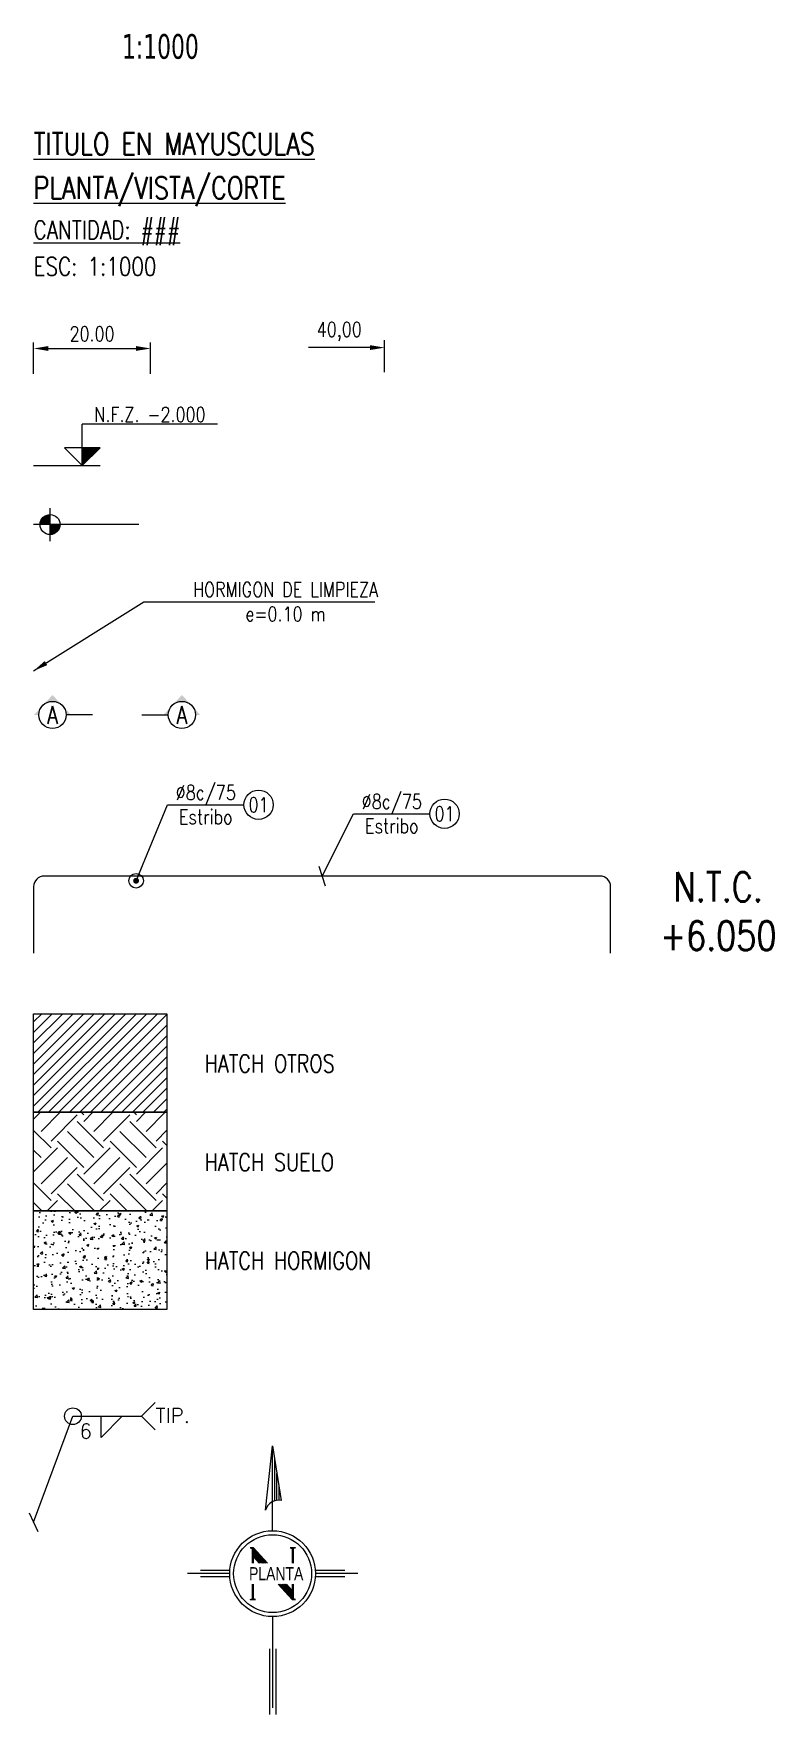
# Model space of a CAD drawing. Header units: millimetres. Extents: x -725228 to 10849, y -8846583 to 5995.
# Drawn here: x -784.8 to -658.3, y 657.4 to 944.5 of the extents above; entities that cross this region are included whole.
import ezdxf
from ezdxf.enums import TextEntityAlignment as Align

# ---------------------------------------------------------------- set-up
doc = ezdxf.new("R2010")
doc.units = ezdxf.units.MM
doc.header["$PDMODE"] = 35
doc.header["$PDSIZE"] = 1
doc.layers.add('00-SIMB', color=1, linetype='Continuous', lineweight=0)
for name, color, linetype in [('CI-Armaduras', 4, 'Continuous'), ('CI-Auxiliar2', 2, 'Continuous'), ('CI-Posiciones', 3, 'Continuous'), ('GE-Cotas', 1, 'Continuous'), ('GE-Hatch', 1, 'Continuous'), ('GE-Simbologia', 2, 'Continuous'), ('GE-Textos', 3, 'Continuous'), ('GE-Titulos', 4, 'Continuous'), ('ZZ-Rotulo-Textos', 7, 'Continuous')]:
    doc.layers.add(name, color=color, linetype=linetype)
doc.styles.add('Romans', font='romans.shx', dxfattribs={"width": 0.8})
doc.styles.add('Romans PF', font='romans.shx', dxfattribs={"width": 0.8})
doc.styles.get("Standard").update_dxf_attribs({"font": 'arial.ttf'})
doc.styles.add('T2', font='ROMANS.shx', dxfattribs={"width": 0.8})
doc.styles.add('Tahoma', font='tahoma.ttf', dxfattribs={"width": 0.75})
doc.dimstyles.new('1-100', dxfattribs={"dimscale": 100, "dimtxt": 2.2, "dimasz": 1.5, "dimexe": 1, "dimexo": 0, "dimgap": 1, "dimtad": 1, "dimdec": 0, "dimzin": 9, "dimdsep": 46, "dimtxsty": 'T2', "dimblk": 'ARCHTICK', "dimcen": 0, "dimdle": 1, "dimclrd": 256, "dimclre": 256, "dimclrt": 2, "dimadec": 0, "dimazin": 0, "dimtfac": 0.666667, "dimtdec": 0, "dimtmove": 0, "dimatfit": 3, "dimldrblk": 'OBLIQUE', "dimfxl": 1, "dimtolj": 1, "dimtzin": 0, "dimlwd": -1, "dimlwe": -1, "dimarcsym": 0})
doc.dimstyles.new('1-25', dxfattribs={"dimscale": 25, "dimtxt": 2.5, "dimasz": 2.5, "dimexe": 1.25, "dimexo": 1.25, "dimgap": 1.25, "dimtad": 1, "dimdec": 0, "dimzin": 12, "dimtxsty": 'Romans PF', "dimcen": 0, "dimclrd": 2, "dimclre": 2, "dimclrt": 3, "dimadec": 0, "dimazin": 3, "dimtfac": 1, "dimtdec": 0, "dimtmove": 0, "dimatfit": 3, "dimfxl": 1, "dimlwd": -1, "dimlwe": -1, "dimarcsym": 0})
doc.dimstyles.new('COTAS GENERAL', dxfattribs={"dimscale": 0.1, "dimtxt": 2.5, "dimasz": 2.5, "dimexe": 1, "dimexo": 1, "dimgap": 1.25, "dimtad": 1, "dimzin": 1, "dimdsep": 46, "dimtxsty": 'Romans', "dimcen": 1, "dimclrd": 2, "dimclre": 1, "dimclrt": 3, "dimaunit": 1, "dimadec": 3, "dimazin": 0, "dimtfac": 1, "dimtix": 1, "dimtmove": 0, "dimatfit": 0, "dimfxl": 1.5, "dimtolj": 1, "dimarcsym": 0})
doc.dimstyles.new('COTAS REPLANTEO', dxfattribs={"dimscale": 0.1, "dimtxt": 2.5, "dimasz": 2.5, "dimexe": 1.25, "dimexo": 1.25, "dimgap": 1.25, "dimtad": 1, "dimjust": 1, "dimzin": 1, "dimtxsty": 'Romans PF', "dimcen": 0, "dimse2": 1, "dimsd2": 1, "dimclrd": 2, "dimclre": 1, "dimclrt": 3, "dimadec": 0, "dimazin": 3, "dimtfac": 1, "dimtmove": 0, "dimatfit": 3, "dimfxl": 1, "dimlwd": -1, "dimlwe": -1, "dimarcsym": 0})

msp = doc.modelspace()

# ---------------------------------------------------------------- texts
at = {"layer": 'CI-Posiciones', "style": 'Romans'}
for s, p in [('TIP.', (-763.957, 707.176)), ('6', (-776.952, 704.504))]:
    msp.add_text(s, height=2.5, dxfattribs=at).set_placement(p)
at = {"layer": 'CI-Posiciones', "char_height": 2.5, "attachment_point": 5, "style": 'Romans'}
for s, insert, width in [('%%C8c/75\\PEstribo', (-755.368, 812.779), 24.25129), ('01', (-746.343, 812.775), 2.66667), ('%%C8c/75\\PEstribo', (-723.568, 811.245), 24.25129), ('01', (-714.543, 811.241), 2.66667)]:
    msp.add_mtext(s, dxfattribs=dict(at, insert=insert, width=width))
at = {"layer": 'GE-Textos', "style": 'Romans'}
for s, insert, char_height, width, attachment_point in [('N.F.Z. -2.000', (-764.909, 878.177), 2.5, 24.25129, 8), ('A', (-781.564, 828.116), 3, 29.10155, 5), ('A', (-759.45, 828.116), 3, 29.10155, 5), ('\\pi-115.36;N.T.C.\\P+6.050', (-610.082, 794.573), 5, 48.50258, 5)]:
    msp.add_mtext(s, dxfattribs=dict(at, insert=insert, char_height=char_height, width=width, attachment_point=attachment_point))
at = {"layer": 'GE-Textos', "insert": (-746.214, 847.446), "char_height": 2.5, "attachment_point": 5, "style": 'Romans'}
msp.add_mtext('\\pi8.952;HORMIGON DE LIMPIEZA\\Pe=0.10 m ', dxfattribs=at)
at = {"layer": 'GE-Titulos', "attachment_point": 4, "line_spacing_factor": 1.200001, "style": 'Romans PF'}
for s, insert, char_height, width in [('{\\H0.75x;\\LTITULO EN MAYUSCULAS\\PPLANTA/VISTA/CORTE\\P\\H0.83333x;\\C3;CANTIDAD: ###\\P\\lESC: 1:1000}', (-784.802, 915.363), 5, 356.77791), ('{\\H0.75x;HATCH OTROS}', (-755.546, 768.56), 4, 285.42233), ('{\\H0.75x;HATCH SUELO}', (-755.546, 751.72), 4, 285.42233), ('{\\H0.75x;HATCH HORMIGON}', (-755.546, 734.88), 4, 285.42233)]:
    msp.add_mtext(s, dxfattribs=dict(at, insert=insert, char_height=char_height, width=width))
at = {"layer": 'ZZ-Rotulo-Textos', "style": 'Tahoma', "width": 0.75}
msp.add_text('1:1000', height=4.2188, dxfattribs=at).set_placement((-769.689, 940.22))

# ---------------------------------------------------------------- blocks, each defined once
blk = doc.blocks.new('_ArchTick')
at = {"color": 0, "linetype": 'ByBlock', "const_width": 0.15}
blk.add_lwpolyline([(-0.5, -0.5), (0.5, 0.5)], dxfattribs=at)
blk = doc.blocks.new('*D75')
at = {"layer": 'Defpoints', "color": 0, "transparency": 16777216}
for p in [(-764.8, 890.72), (-784.8, 885.4), (-764.8, 885.4)]:
    blk.add_point(p, dxfattribs=at)
at = {"layer": 'GE-Cotas', "color": 1, "lineweight": -2, "transparency": 16777216}
for p, q in [((-784.8, 886.4), (-784.8, 891.72)), ((-764.8, 886.4), (-764.8, 891.72))]:
    blk.add_line(p, q, dxfattribs=at)
at = {"layer": 'GE-Cotas', "color": 2, "lineweight": -2, "transparency": 16777216}
blk.add_line((-782.3, 890.72), (-767.3, 890.72), dxfattribs=at)
at = {"layer": 'GE-Cotas', "color": 2, "transparency": 16777216}
for points in [[(-782.3, 891.14), (-782.3, 890.31), (-784.8, 890.72)], [(-767.3, 891.14), (-767.3, 890.31), (-764.8, 890.72)]]:
    blk.add_solid(points, dxfattribs=at)
at = {"layer": 'GE-Cotas', "color": 3, "transparency": 16777216, "insert": (-774.8, 893.22), "char_height": 2.5, "attachment_point": 5, "style": 'Romans'}
blk.add_mtext('\\A1;20.00', dxfattribs=at)
blk = doc.blocks.new('*D76')
at = {"layer": 'Defpoints', "color": 0, "transparency": 16777216}
for p in [(-764.8, 890.87), (-764.8, 885.4), (-724.8, 885.4)]:
    blk.add_point(p, dxfattribs=at)
at = {"layer": 'GE-Cotas', "color": 2, "transparency": 16777216}
blk.add_line((-727.3, 890.87), (-737.8, 890.87), dxfattribs=at)
at = {"layer": 'GE-Cotas', "color": 1, "transparency": 16777216}
blk.add_line((-724.8, 886.65), (-724.8, 892.12), dxfattribs=at)
at = {"layer": 'GE-Cotas', "color": 2, "transparency": 16777216}
blk.add_solid([(-727.3, 891.29), (-727.3, 890.46), (-724.8, 890.87)], dxfattribs=at)
at = {"layer": 'GE-Cotas', "color": 3, "transparency": 16777216, "insert": (-732.55, 893.61), "char_height": 2.5, "attachment_point": 5, "style": 'Romans PF'}
blk.add_mtext('40,00', dxfattribs=at)
blk = doc.blocks.new('NORTE FB')
at = {"layer": 'GE-Simbologia'}
for p, q in [((116.59, 1111.74), (117.79, 1122.69)), ((117.79, 1122.69), (119.28, 1113.38)), ((117.79, 1108.21), (117.79, 1122.69)), ((118.16, 1113.32), (118.16, 1120.37)), ((118.53, 1113.4), (118.53, 1118.04)), ((118.91, 1113.42), (118.91, 1115.71)), ((114.51, 1105.3), (113.95, 1105.3)), ((113.95, 1105.3), (114.29, 1105.19)), ((114.29, 1105.19), (114.29, 1102.67)), ((114.4, 1105.3), (114.4, 1102.67)), ((114.51, 1105.3), (116.9, 1102.67)), ((114.51, 1102.67), (114.51, 1105.3)), ((114.51, 1105.08), (116.7, 1102.67)), ((114.51, 1104.85), (116.49, 1102.67)), ((114.51, 1104.63), (116.29, 1102.67)), ((114.51, 1104.4), (116.09, 1102.67)), ((114.51, 1104.18), (115.88, 1102.67)), ((114.51, 1103.96), (115.68, 1102.67)), ((114.51, 1103.73), (115.48, 1102.67)), ((120.78, 1105.3), (121.12, 1105.19)), ((121.68, 1105.3), (120.78, 1105.3)), ((121.12, 1105.3), (121.12, 1102.67)), ((121.23, 1105.3), (121.23, 1102.67)), ((121.68, 1105.3), (121.34, 1105.19)), ((121.34, 1102.67), (121.34, 1105.3)), ((110.46, 1100.88), (103.23, 1100.88)), ((110.48, 1101.44), (105.47, 1101.44)), ((110.48, 1100.32), (105.47, 1100.32)), ((130.11, 1101.44), (125.09, 1101.44)), ((130.11, 1100.32), (125.09, 1100.32)), ((132.35, 1100.88), (125.11, 1100.88)), ((114.29, 1099.08), (114.29, 1096.45)), ((114.4, 1099.08), (114.4, 1096.45)), ((114.51, 1096.45), (114.51, 1099.08)), ((118.73, 1099.08), (121.12, 1096.45)), ((118.93, 1099.08), (121.12, 1096.68)), ((119.14, 1099.08), (121.12, 1096.9)), ((119.34, 1099.08), (121.12, 1097.12)), ((119.54, 1099.08), (121.12, 1097.35)), ((119.75, 1099.08), (121.12, 1097.57)), ((119.95, 1099.08), (121.12, 1097.8)), ((120.15, 1099.08), (121.12, 1098.02)), ((121.12, 1099.08), (121.12, 1096.45)), ((121.23, 1099.08), (121.23, 1096.45)), ((121.34, 1096.56), (121.34, 1099.08)), ((113.95, 1096.45), (114.29, 1096.56)), ((113.95, 1096.45), (114.85, 1096.45)), ((114.85, 1096.45), (114.51, 1096.56)), ((121.12, 1096.45), (121.68, 1096.45)), ((121.68, 1096.45), (121.34, 1096.56)), ((117.79, 1093.55), (117.79, 1077.96)), ((117.23, 1088.02), (117.23, 1076.84)), ((118.35, 1088.02), (118.35, 1076.84))]:
    blk.add_line(p, q, dxfattribs=at)
for radius in [7.33, 6.66]:
    blk.add_circle((117.79, 1100.88), radius, dxfattribs=at)
blk.add_arc((118.84, 1111.06), 2.35, 79.3384, 163.3906, dxfattribs=at)
at = {"layer": 'GE-Simbologia', "width": 0.762214}
blk.add_text('PLANTA', height=2.24, dxfattribs=at).set_placement((113.76, 1099.75), (123.04, 1099.75), align=Align.FIT)

# ---------------------------------------------------------------- dimensions: what is measured, and where the dimension line sits
at = {"layer": 'GE-Cotas'}
for base, p1, dimstyle, override, picture, middle in [((-764.802, 890.722), (-784.802, 885.4), 'COTAS GENERAL', {"dimscale": 1, "dimdec": 2, "dimzin": 1}, '*D75', (-774.802, 893.222)), ((-764.802, 890.873), (-724.802, 885.4), 'COTAS REPLANTEO', {"dimscale": 1, "dimdec": 2, "dimzin": 0}, '*D76', (-732.552, 893.611))]:
    dim = msp.add_linear_dim(base=base, p1=p1, p2=(-764.802, 885.4), dimstyle=dimstyle, override=override, dxfattribs=at)
    dim.commit()
    dim.dimension.update_dxf_attribs({"geometry": picture, "text_midpoint": middle})

# ---------------------------------------------------------------- hatches: boundary and pattern name
at = {"layer": 'GE-Hatch'}
h = msp.add_hatch(dxfattribs=at)
h.set_pattern_fill('ANSI31', color=256, scale=0.4, style=0)
h.set_pattern_definition([(45, (15678.9784, -1444.87), (-0.89802561, 0.89802561), [])])
h.paths.add_polyline_path([(-762.002, 777.07), (-784.802, 777.07), (-784.802, 760.23), (-762.002, 760.23)])
h = msp.add_hatch(dxfattribs=at)
h.set_pattern_fill('EARTH', color=256, angle=45, style=0)
h.set_pattern_definition([(45, (15678.9784, -1444.87), (6e-16, 8.980256), [6.35, -6.35]), (45, (15677.2946, -1443.186), (6e-16, 8.980256), [6.35, -6.35]), (45, (15675.611, -1441.5024), (6e-16, 8.980256), [6.35, -6.35]), (135, (15675.611, -1440.38), (-8.980256, 6e-16), [6.35, -6.35]), (135, (15677.2946, -1438.696), (-8.980256, 6e-16), [6.35, -6.35]), (135, (15678.9784, -1437.012), (-8.980256, 6e-16), [6.35, -6.35])])
h.paths.add_polyline_path([(-762.002, 760.23), (-784.802, 760.23), (-784.802, 743.39), (-762.002, 743.39)])
h = msp.add_hatch(dxfattribs=at)
h.set_pattern_fill('AR-CONC', color=256, scale=0.02, style=0)
h.set_pattern_definition([(50, (15678.9784, -1444.87), (3.6436934, -0.3187817), [0.381, -4.191]), (355, (15678.9784, -1444.87), (-0.7048565, 3.82113286), [0.3048, -3.3528]), (100.451, (15679.282, -1444.8965), (2.93885, 3.50233376), [0.3238, -3.5618]), (46.1842, (15678.9784, -1443.854), (5.4215808, -0.8408466), [0.5715, -6.2865]), (96.6356, (15679.43, -1443.924), (4.7480847, 4.9485111), [0.4857, -5.3427]), (351.184, (15678.9784, -1443.854), (4.7480921, 4.9485024), [0.4572, -5.0292]), (21, (15679.4864, -1444.108), (3.0322976, -2.04531037), [0.381, -4.191]), (326, (15679.4864, -1444.108), (1.2360406, 3.6837593), [0.3048, -3.3528]), (71.4514, (15679.739, -1444.2784), (4.2683298, 1.63845715), [0.3238, -3.5618]), (37.5, (15678.9784, -1444.87), (0.06177207, 1.69110078), [0, -3.31216, 0, -3.4036, 0, -3.3655]), (7.5, (15678.9784, -1444.87), (1.33639325, 2.0036115), [0, -1.94056, 0, -3.23596, 0, -1.2827]), (327.5, (15677.8456, -1444.87), (2.7118119, -0.11457488), [0, -1.27, 0, -3.9624, 0, -5.2578]), (317.5, (15677.3376, -1444.87), (2.96258363, 0.50852982), [0, -1.651, 0, -2.63144, 0, -3.7338])])
h.paths.add_polyline_path([(-762.002, 743.39), (-784.802, 743.39), (-784.802, 726.55), (-762.002, 726.55)])
at = {"layer": 'GE-Simbologia'}
h = msp.add_hatch(color=2, dxfattribs=at)
h.paths.add_polyline_path([(-781.989, 860.642), (-780.277, 860.642, -0.4142136), (-781.989, 858.929)])
h.paths.add_polyline_path([(-781.989, 860.642), (-783.701, 860.642, -0.4142136), (-781.989, 862.354)])
h = msp.add_hatch(color=256, dxfattribs=at)
h.paths.add_polyline_path([(-779.918, 829.762), (-781.564, 831.542), (-783.209, 829.762, -0.1989124), (-781.564, 830.443, -0.1989124)])
h.paths.add_polyline_path([(-779.237, 828.116), (-778.397, 828.116), (-779.794, 829.628, -0.1785979)])
h.paths.add_polyline_path([(-783.891, 828.116, -0.1785979), (-783.333, 829.628), (-784.731, 828.116)])
h = msp.add_hatch(color=256, dxfattribs=at)
h.paths.add_polyline_path([(-761.095, 829.762), (-759.45, 831.542), (-757.804, 829.762, 0.1989124), (-759.45, 830.443, 0.1989124)])
h.paths.add_polyline_path([(-761.777, 828.116), (-762.617, 828.116), (-761.219, 829.628, 0.1785979)])
h.paths.add_polyline_path([(-757.122, 828.116, 0.1785979), (-757.68, 829.628), (-756.283, 828.116)])

# ---------------------------------------------------------------- linework, layer by layer
at = {"layer": '00-SIMB'}
msp.add_line((-784.802, 870.753), (-773.449, 870.753), dxfattribs=at)
at = {"layer": 'CI-Armaduras'}
msp.add_lwpolyline([(-686.163, 787.437), (-686.163, 798.784, 0.4142136), (-687.963, 800.584), (-783.002, 800.584, 0.4142136), (-784.802, 798.784), (-784.802, 787.437)], format="xyb", dxfattribs=at)
at = {"layer": 'CI-Armaduras', "const_width": 0.5}
msp.add_lwpolyline([(-767.532, 799.784, 1), (-767.032, 799.784, 1)], format="xyb", close=True, dxfattribs=at)
at = {"layer": 'CI-Auxiliar2'}
for points in [[(-784.802, 777.07), (-762.002, 777.07), (-762.002, 760.23), (-784.802, 760.23)], [(-784.802, 760.23), (-762.002, 760.23), (-762.002, 743.39), (-784.802, 743.39)], [(-784.802, 743.39), (-762.002, 743.39), (-762.002, 726.55), (-784.802, 726.55)]]:
    msp.add_lwpolyline(points, close=True, dxfattribs=at)
at = {"layer": 'CI-Posiciones'}
for centre in [(-746.343, 812.775), (-714.543, 811.241)]:
    msp.add_circle(centre, 2.5, dxfattribs=at)
at = {"layer": 'GE-Simbologia', "color": 2}
for p, q in [((-776.473, 870.753), (-776.473, 877.777)), ((-753.345, 877.777), (-776.473, 877.777)), ((-781.989, 857.829), (-781.989, 863.454)), ((-766.807, 860.642), (-784.802, 860.642))]:
    msp.add_line(p, q, dxfattribs=at)
at = {"layer": 'GE-Simbologia'}
for p, q in [((-774.735, 828.116), (-779.237, 828.116)), ((-766.278, 828.116), (-761.777, 828.116)), ((-766.359, 708.307), (-764.029, 710.637)), ((-773.244, 704.707), (-773.244, 708.307)), ((-769.642, 708.305), (-773.244, 704.707)), ((-766.359, 708.307), (-764.029, 705.977))]:
    msp.add_line(p, q, dxfattribs=at)
at = {"layer": 'GE-Simbologia', "color": 2}
msp.add_lwpolyline([(-773.449, 873.777), (-779.497, 873.777), (-776.473, 870.753), (-773.449, 873.777)], dxfattribs=at)
msp.add_circle((-781.989, 860.642), 1.712, dxfattribs=at)
at = {"layer": 'GE-Simbologia'}
for centre, radius in [((-781.564, 828.116), 2.327), ((-759.45, 828.116), 2.327), ((-778.075, 708.307), 1.434)]:
    msp.add_circle(centre, radius, dxfattribs=at)
at = {"layer": 'GE-Simbologia', "color": 2}
msp.add_solid([(-776.473, 870.753), (-776.473, 873.777), (-773.449, 873.777)], dxfattribs=at)

# ---------------------------------------------------------------- block references
msp.add_blockref('NORTE FB', (-861.732, -419.462))

msp.set_redraw_order([(e.dxf.handle, doc.entitydb.next_handle()) for e in msp.query("TEXT MTEXT ATTDEF DIMENSION ARC_DIMENSION")])  # texts and dimensions are drawn at this point

# ---------------------------------------------------------------- leaders
at = {"layer": 'GE-Simbologia'}
msp.add_leader([(-784.802, 835.65), (-765.983, 847.446), (-726.444, 847.446)], dimstyle='COTAS REPLANTEO', override={"dimscale": 1, "dimtxt": 2, "dimexe": 0.5, "dimexo": 1, "dimgap": 0.5, "dimzin": 0, "dimdsep": 46}, dxfattribs=at)
at = {"layer": 'GE-Simbologia', "ltscale": 0.2}
for points, override in [([(-767.282, 799.784), (-761.893, 812.779), (-748.843, 812.78)], {"dimscale": 1, "dimasz": 2.5, "dimgap": 1.25, "dimtad": 0, "dimldrblk": 'Origin'}), ([(-735.482, 800.584), (-730.093, 811.245), (-717.043, 811.246)], {"dimscale": 1, "dimasz": 2.5, "dimgap": 1.25, "dimtad": 0, "dimldrblk": 'Oblique'})]:
    msp.add_leader(points, dimstyle='1-25', override=override, dxfattribs=at)
at = {"layer": 'GE-Simbologia', "color": 1}
msp.add_leader([(-784.802, 690.207), (-778.075, 708.307), (-766.359, 708.307)], dimstyle='1-100', override={"dimscale": 1, "dimasz": 2.5, "dimtad": 0}, dxfattribs=at)

doc.saveas('drawing.dxf')
